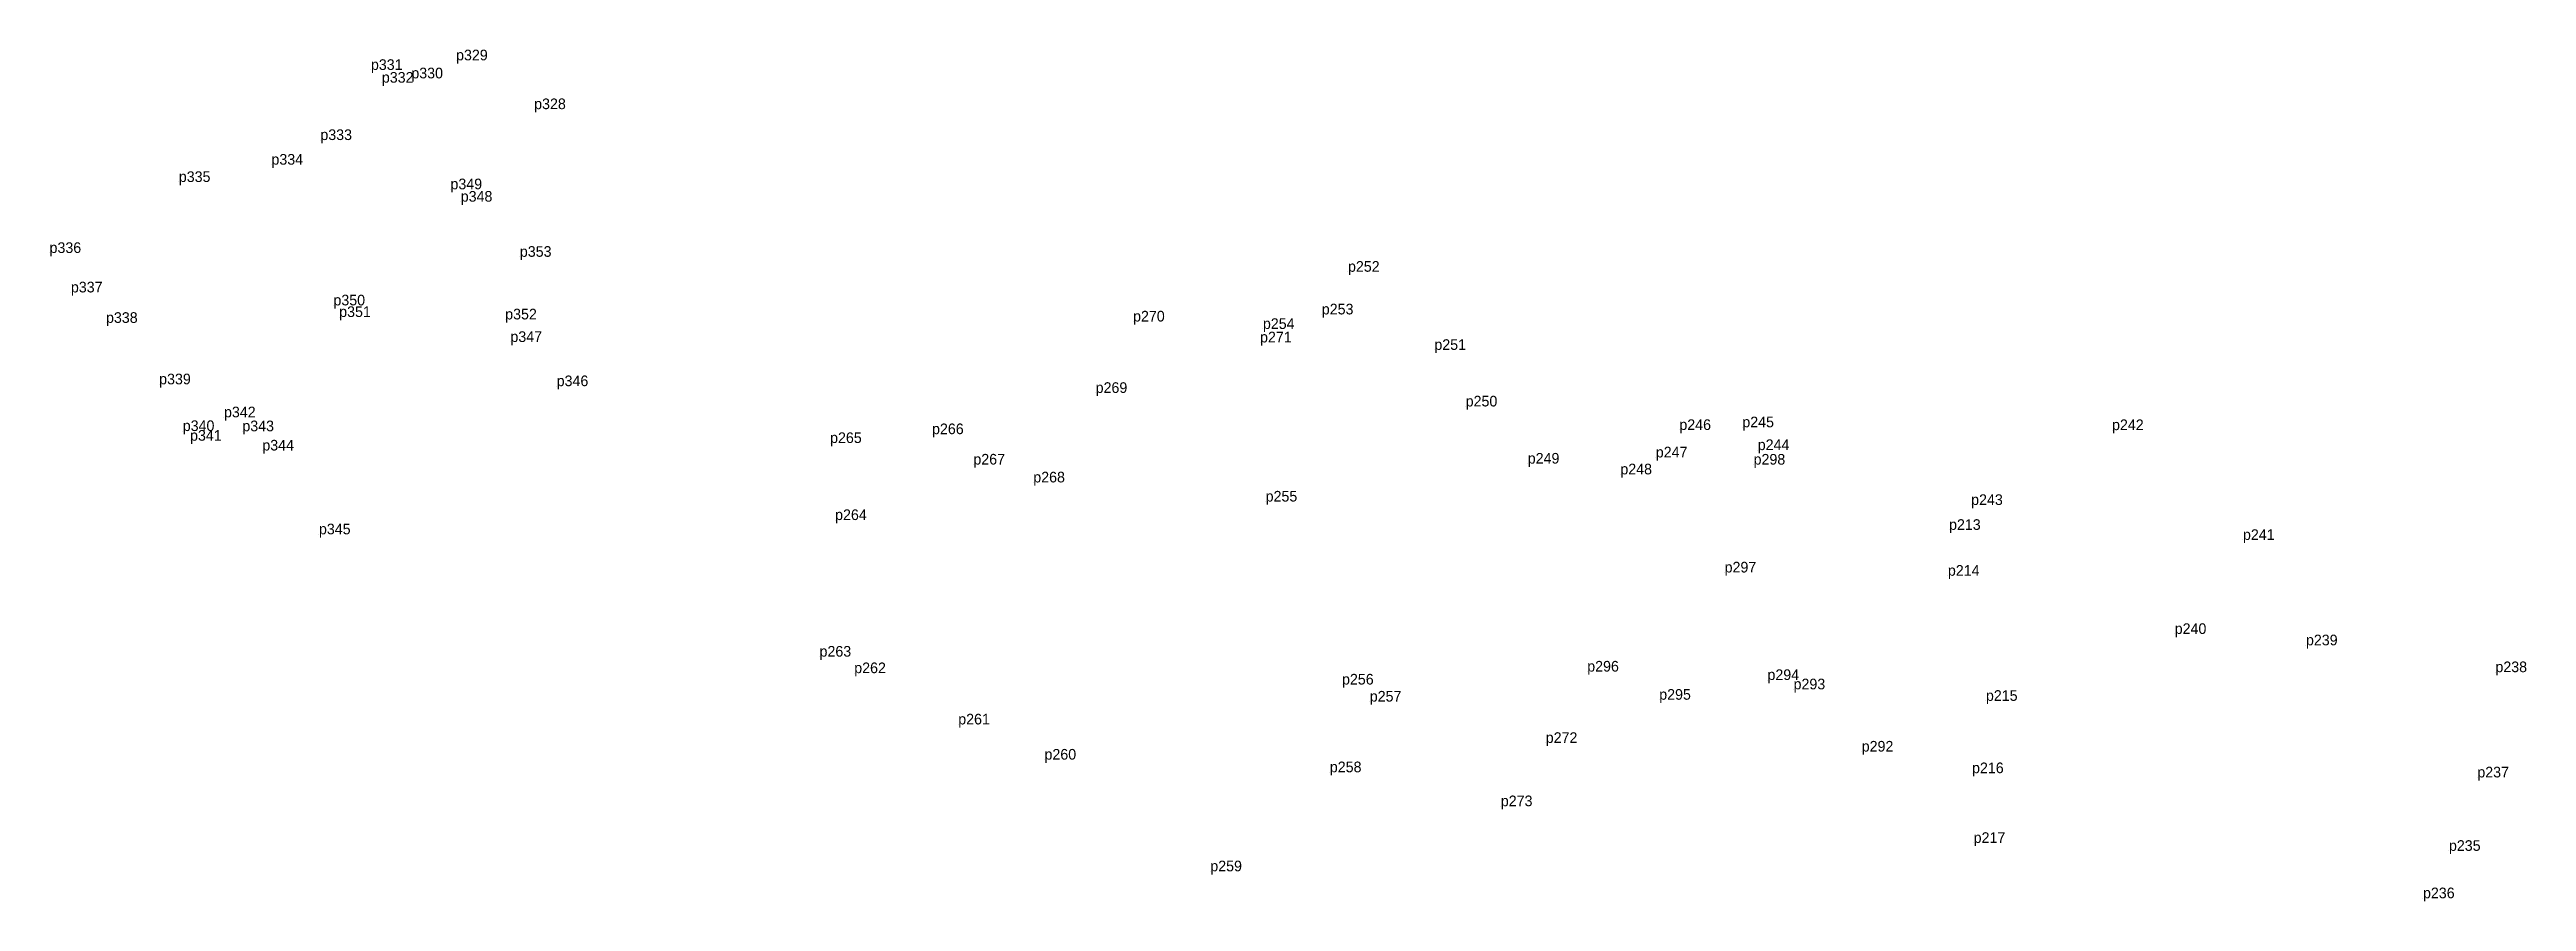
# Model space of a CAD drawing. Extents: x -2 to 54773767, y -1 to 183694297.
# Drawn here: x 548600.5 to 549019.4, y 1835802.8 to 1835946.9 of the extents above; entities that cross this region are included whole.
import ezdxf

# ---------------------------------------------------------------- set-up
doc = ezdxf.new("R2010")
doc.units = 0
doc.layers.add('Level 12', color=7, linetype='Continuous')
doc.layers.add('Level 7', color=7, linetype='Continuous')

msp = doc.modelspace()

# ---------------------------------------------------------------- texts
at = {"layer": 'Level 12'}
for s, p in [('p329', (548669.221, 1835945.07)), ('p331', (548654.822, 1835943.449)), ('p332', (548656.67, 1835941.292)), ('p330', (548661.653, 1835942.021)), ('p328', (548682.429, 1835936.817)), ('p333', (548646.269, 1835931.593)), ('p335', (548622.333, 1835924.5)), ('p334', (548637.997, 1835927.428)), ('p349', (548668.271, 1835923.265)), ('p348', (548670.011, 1835921.171)), ('p336', (548600.469, 1835912.495)), ('p353', (548680.01, 1835911.845)), ('p252', (548820.062, 1835909.32)), ('p337', (548604.081, 1835905.823)), ('p350', (548648.48, 1835903.629)), ('p338', (548610.02, 1835900.674)), ('p351', (548649.454, 1835901.667)), ('p352', (548677.53, 1835901.257)), ('p270', (548783.715, 1835900.906)), ('p254', (548805.672, 1835899.65)), ('p253', (548815.636, 1835902.103)), ('p347', (548678.412, 1835897.447)), ('p271', (548805.187, 1835897.373)), ('p251', (548834.671, 1835896.103)), ('p339', (548619.004, 1835890.283)), ('p346', (548686.234, 1835889.972)), ('p269', (548777.385, 1835888.83)), ('p250', (548839.966, 1835886.54)), ('p340', (548622.999, 1835882.383)), ('p342', (548629.972, 1835884.7)), ('p343', (548633.078, 1835882.347)), ('p266', (548749.716, 1835881.853)), ('p246', (548876.101, 1835882.561)), ('p245', (548886.751, 1835883.014)), ('p242', (548949.277, 1835882.539)), ('p341', (548624.231, 1835880.744)), ('p344', (548636.456, 1835879.091)), ('p265', (548732.475, 1835880.357)), ('p247', (548872.121, 1835877.92)), ('p244', (548889.358, 1835879.164)), ('p267', (548756.708, 1835876.714)), ('p268', (548766.837, 1835873.693)), ('p249', (548850.462, 1835876.872)), ('p248', (548866.124, 1835875.053)), ('p298', (548888.658, 1835876.703)), ('p255', (548806.134, 1835870.457)), ('p243', (548925.452, 1835869.881)), ('p345', (548646.031, 1835864.916)), ('p264', (548733.326, 1835867.332)), ('p213', (548921.715, 1835865.671)), ('p241', (548971.419, 1835863.964)), ('p297', (548883.758, 1835858.464)), ('p214', (548921.517, 1835857.911)), ('p263', (548730.691, 1835844.232)), ('p240', (548959.877, 1835848.067)), ('p239', (548982.074, 1835846.145)), ('p262', (548736.559, 1835841.437)), ('p296', (548860.522, 1835841.707)), ('p294', (548891.005, 1835840.276)), ('p238', (549014.116, 1835841.607)), ('p256', (548819.053, 1835839.515)), ('p257', (548823.747, 1835836.633)), ('p295', (548872.698, 1835836.944)), ('p293', (548895.417, 1835838.699)), ('p215', (548927.949, 1835836.755)), ('p261', (548754.146, 1835832.769)), ('p272', (548853.507, 1835829.64)), ('p292', (548906.943, 1835828.174)), ('p260', (548768.736, 1835826.816)), ('p258', (548816.994, 1835824.683)), ('p216', (548925.6, 1835824.524)), ('p237', (549011.054, 1835823.807)), ('p273', (548845.913, 1835818.941)), ('p217', (548925.873, 1835812.73)), ('p235', (549006.256, 1835811.387)), ('p259', (548796.777, 1835807.929)), ('p236', (549001.867, 1835803.374))]:
    msp.add_text(s, height=1.8, dxfattribs=at).set_placement(p)

# ---------------------------------------------------------------- linework, layer by layer
at = {"layer": 'Level 7'}
for p, q in [((548654.822, 1835943.449), (548654.822, 1835943.449)), ((548669.221, 1835945.07), (548669.221, 1835945.07)), ((548656.67, 1835941.292), (548656.67, 1835941.292)), ((548661.653, 1835942.021), (548661.653, 1835942.021)), ((548682.429, 1835936.817), (548682.429, 1835936.817)), ((548646.269, 1835931.593), (548646.269, 1835931.593)), ((548637.997, 1835927.428), (548637.997, 1835927.428)), ((548622.333, 1835924.5), (548622.333, 1835924.5)), ((548668.271, 1835923.265), (548668.271, 1835923.265)), ((548670.011, 1835921.171), (548670.011, 1835921.171)), ((548600.469, 1835912.495), (548600.469, 1835912.495)), ((548680.01, 1835911.845), (548680.01, 1835911.845)), ((548820.062, 1835909.32), (548820.062, 1835909.32)), ((548604.081, 1835905.823), (548604.081, 1835905.823)), ((548610.02, 1835900.674), (548610.02, 1835900.674)), ((548648.48, 1835903.629), (548648.48, 1835903.629)), ((548649.454, 1835901.667), (548649.454, 1835901.667)), ((548677.53, 1835901.257), (548677.53, 1835901.257)), ((548783.715, 1835900.906), (548783.715, 1835900.906)), ((548815.636, 1835902.103), (548815.636, 1835902.103)), ((548678.412, 1835897.447), (548678.412, 1835897.447)), ((548805.187, 1835897.373), (548805.187, 1835897.373)), ((548805.672, 1835899.65), (548805.672, 1835899.65)), ((548834.671, 1835896.103), (548834.671, 1835896.103)), ((548619.004, 1835890.283), (548619.004, 1835890.283)), ((548686.234, 1835889.972), (548686.234, 1835889.972)), ((548777.385, 1835888.83), (548777.385, 1835888.83)), ((548629.972, 1835884.7), (548629.972, 1835884.7)), ((548839.966, 1835886.54), (548839.966, 1835886.54)), ((548622.999, 1835882.383), (548622.999, 1835882.383)), ((548624.231, 1835880.744), (548624.231, 1835880.744)), ((548633.078, 1835882.347), (548633.078, 1835882.347)), ((548732.475, 1835880.357), (548732.475, 1835880.357)), ((548749.716, 1835881.853), (548749.716, 1835881.853)), ((548876.101, 1835882.561), (548876.101, 1835882.561)), ((548886.751, 1835883.014), (548886.751, 1835883.014)), ((548949.277, 1835882.539), (548949.277, 1835882.539)), ((548636.456, 1835879.091), (548636.456, 1835879.091)), ((548756.708, 1835876.714), (548756.708, 1835876.714)), ((548850.462, 1835876.872), (548850.462, 1835876.872)), ((548872.121, 1835877.92), (548872.121, 1835877.92)), ((548888.658, 1835876.703), (548888.658, 1835876.703)), ((548889.358, 1835879.164), (548889.358, 1835879.164)), ((548766.837, 1835873.693), (548766.837, 1835873.693)), ((548866.124, 1835875.053), (548866.124, 1835875.053)), ((548733.326, 1835867.332), (548733.326, 1835867.332)), ((548806.134, 1835870.457), (548806.134, 1835870.457)), ((548925.452, 1835869.881), (548925.452, 1835869.881)), ((548646.031, 1835864.916), (548646.031, 1835864.916)), ((548921.715, 1835865.671), (548921.715, 1835865.671)), ((548971.419, 1835863.964), (548971.419, 1835863.964)), ((548883.758, 1835858.464), (548883.758, 1835858.464)), ((548921.517, 1835857.911), (548921.517, 1835857.911)), ((548959.877, 1835848.067), (548959.877, 1835848.067)), ((548982.074, 1835846.145), (548982.074, 1835846.145)), ((548730.691, 1835844.232), (548730.691, 1835844.232)), ((548860.522, 1835841.707), (548860.522, 1835841.707)), ((549014.116, 1835841.607), (549014.116, 1835841.607)), ((548736.559, 1835841.437), (548736.559, 1835841.437)), ((548819.053, 1835839.515), (548819.053, 1835839.515)), ((548891.005, 1835840.276), (548891.005, 1835840.276)), ((548895.417, 1835838.699), (548895.417, 1835838.699)), ((548823.747, 1835836.633), (548823.747, 1835836.633)), ((548872.698, 1835836.944), (548872.698, 1835836.944)), ((548927.949, 1835836.755), (548927.949, 1835836.755)), ((548754.146, 1835832.769), (548754.146, 1835832.769)), ((548853.507, 1835829.64), (548853.507, 1835829.64)), ((548768.736, 1835826.816), (548768.736, 1835826.816)), ((548906.943, 1835828.174), (548906.943, 1835828.174)), ((548816.994, 1835824.683), (548816.994, 1835824.683)), ((548925.6, 1835824.524), (548925.6, 1835824.524)), ((549011.054, 1835823.807), (549011.054, 1835823.807)), ((548845.913, 1835818.941), (548845.913, 1835818.941)), ((548925.873, 1835812.73), (548925.873, 1835812.73)), ((549006.256, 1835811.387), (549006.256, 1835811.387)), ((548796.777, 1835807.929), (548796.777, 1835807.929)), ((549001.867, 1835803.374), (549001.867, 1835803.374))]:
    msp.add_line(p, q, dxfattribs=at)

msp.set_redraw_order([(e.dxf.handle, doc.entitydb.next_handle()) for e in msp.query("TEXT MTEXT ATTDEF DIMENSION ARC_DIMENSION")])  # texts and dimensions are drawn at this point

doc.saveas('drawing.dxf')
